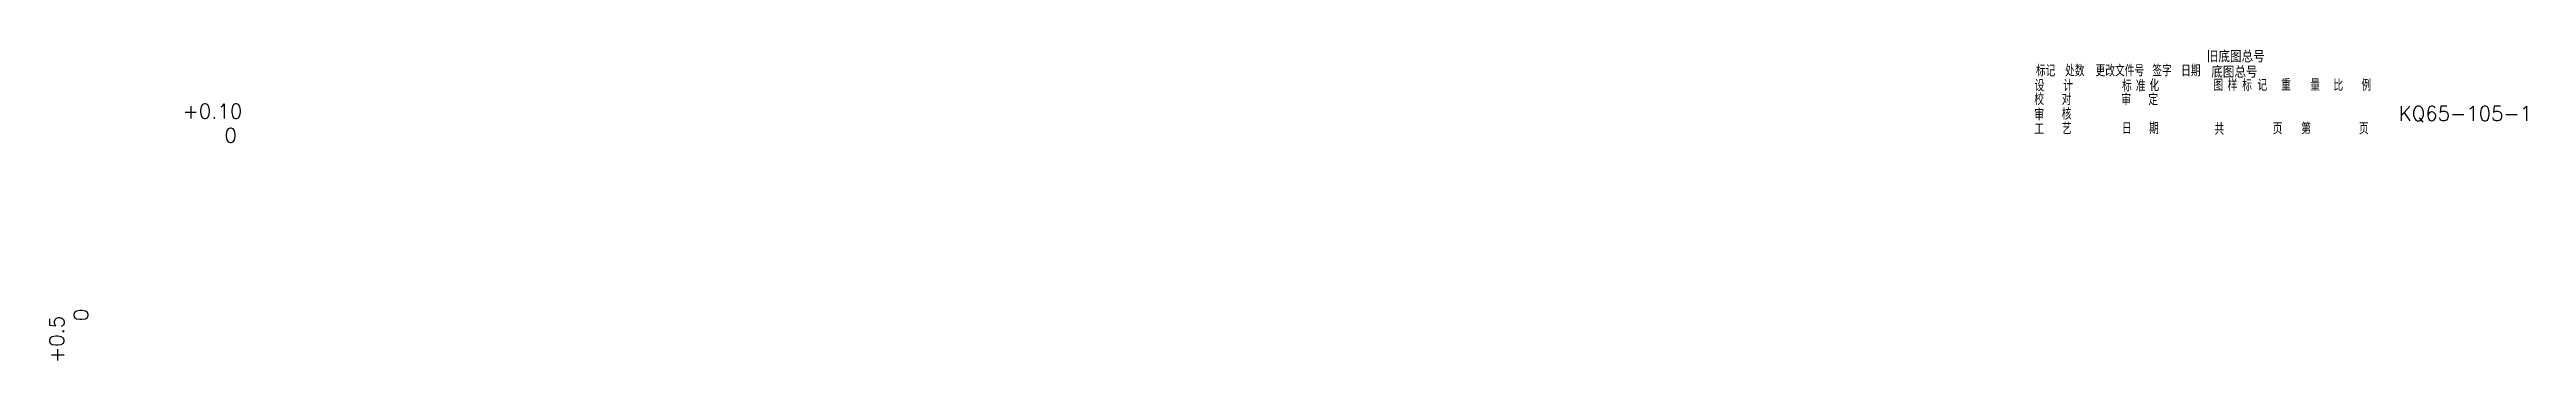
# Model space of a CAD drawing. Header units: millimetres. Extents: x 1188 to 14709, y -1491 to 2629.
# Drawn here: x 12966 to 13821, y 335 to 442 of the extents above; entities that cross this region are included whole.
import ezdxf

# ---------------------------------------------------------------- set-up
doc = ezdxf.new("R2010")
doc.units = ezdxf.units.MM
doc.layers.get('0').update_dxf_attribs({"lineweight": 50})
doc.layers.add('1', color=3, linetype='Continuous', lineweight=15)
doc.styles.add('GB2312', font='')
doc.styles.add('HZ', font='txt', dxfattribs={"width": 0.8, "bigfont": 'hztxt'})
doc.styles.add('HZTXT', font='txt', dxfattribs={"bigfont": 'HZTXT'})
doc.styles.get('GB2312').set_extended_font_data('FangSong_GB2312')

msp = doc.modelspace()

# ---------------------------------------------------------------- texts
at = {"color": 3, "insert": (13776.46532, 422.38001), "char_height": 5, "width": 36.1292, "attachment_point": 1, "style": 'GB2312'}
msp.add_mtext('{\\Ftxt,hztxt|c134;KQ65-105-1}', dxfattribs=at)
at = {"layer": '1', "style": 'HZ', "width": 0.8}
for s, p in [('标记', (13651.33106, 432.661)), ('处数', (13661.37526, 432.661)), ('更改文件号', (13671.91308, 432.661)), ('签字', (13691.50786, 432.661)), ('日期', (13701.42957, 432.661)), ('设', (13650.90124, 427.52229)), ('计', (13660.76729, 427.52229)), ('标', (13681.03531, 427.43894)), ('准', (13685.7846, 427.43894)), ('化', (13690.51534, 427.58591)), ('图', (13712.59858, 427.66382)), ('样', (13717.49819, 427.66382)), ('标', (13722.52029, 427.66382)), ('记', (13727.78737, 427.66382)), ('重', (13735.9521, 427.73584)), ('量', (13746.00176, 427.73584)), ('比', (13754.00028, 427.66382)), ('例', (13763.67701, 427.66382)), ('校', (13650.77875, 422.77924)), ('审', (13650.77875, 417.55173)), ('核', (13660.25878, 417.69871)), ('对', (13660.25878, 422.77924)), ('审', (13680.78105, 422.67986)), ('定', (13690.13859, 422.67986)), ('工', (13650.77875, 412.53076)), ('艺', (13660.25878, 412.67773)), ('日', (13681.03531, 412.76886)), ('期', (13690.39285, 412.76886)), ('共', (13712.96605, 412.52531)), ('页', (13733.05445, 412.67229)), ('第', (13742.85367, 412.67229)), ('页', (13762.81958, 412.67229))]:
    msp.add_text(s, height=4, dxfattribs=at).set_placement(p)
at = {"layer": '1', "style": 'HZTXT'}
for s, p in [('旧底图总号', (13710.30321, 437.52825)), ('底图总号', (13711.82876, 432.19156))]:
    msp.add_text(s, height=4, dxfattribs=at).set_placement(p)
at = {"layer": '1', "insert": (13008.42861, 423.16874), "char_height": 5, "width": 27.2958, "attachment_point": 1, "style": 'GB2312'}
msp.add_mtext(' \\Ftxt.shx,hztxt.shx;+0.10\\P    0', dxfattribs=at)
at = {"layer": '1', "insert": (12965.89549, 330.33438), "char_height": 5, "width": 27.2958, "attachment_point": 1, "rotation": 90, "style": 'GB2312'}
msp.add_mtext(' \\Ftxt.shx,hztxt.shx;+0.5\\P    0', dxfattribs=at)

doc.saveas('drawing.dxf')
